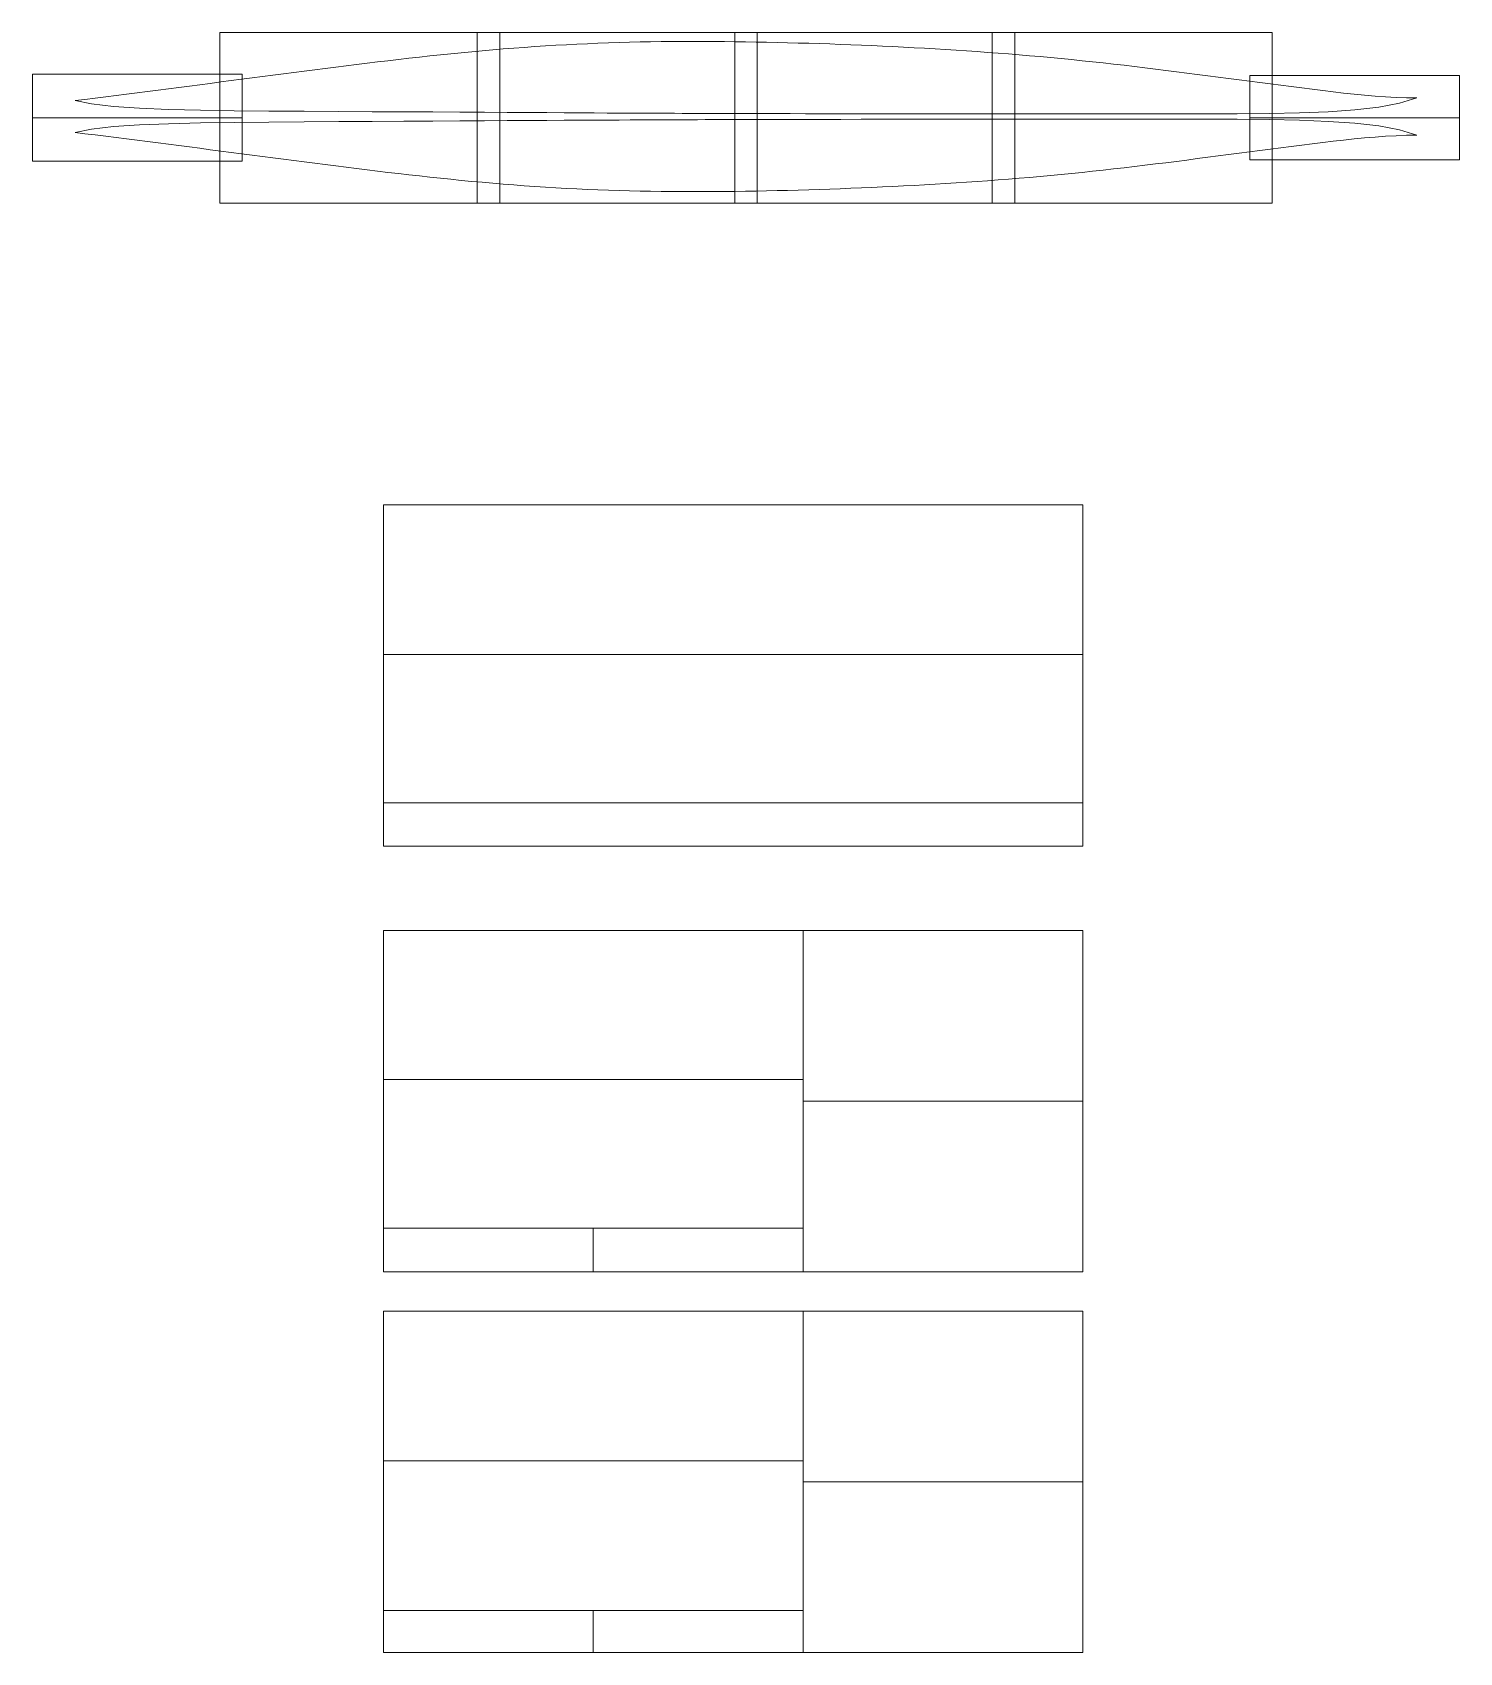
# Model space of a CAD drawing. Header units: millimetres. Extents: x -751 to 39822, y -9875 to 9310.
# Drawn here: x 14046 to 19147, y -9875 to -4087 of the extents above; entities that cross this region are included whole.
import ezdxf

# ---------------------------------------------------------------- set-up
doc = ezdxf.new("R2010")
doc.units = ezdxf.units.MM
doc.header["$MEASUREMENT"] = 0
doc.layers.get('0').update_dxf_attribs({"lineweight": 0})

# ---------------------------------------------------------------- blocks, each defined once
blk = doc.blocks.new('sheet_1')
for points in [[(0, 1220), (0, 685.4), (2500, 685.4), (2500, 1220)], [(0, 155.5), (0, 0), (2500, 0), (2500, 155.5)]]:
    blk.add_lwpolyline(points, close=True)
at = {"color": 1}
blk.add_lwpolyline([(0, 0), (0, 685.4), (2500, 685.4), (2500, 155.5), (0, 155.5)], dxfattribs=at)
blk = doc.blocks.new('sheet_2')
for points in [[(0, 1220), (0, 687.7), (1499.8, 687.7), (1499.8, 1220)], [(1499.8, 1220), (1499.8, 610), (2500, 610), (2500, 1220)], [(0, 687.7), (0, 155.5), (1499.8, 155.5), (1499.8, 687.7)], [(749.9, 0), (749.9, 155.5), (0, 155.5), (0, 0)], [(1499.8, 0), (1499.8, 155.5), (749.9, 155.5), (749.9, 0)]]:
    blk.add_lwpolyline(points, close=True)
at = {"color": 1}
blk.add_lwpolyline([(2500, 0), (1499.8, 0), (1499.8, 610), (2500, 610)], close=True, dxfattribs=at)
blk = doc.blocks.new('sheet_3')
for points in [[(1499.8, 1220), (1499.8, 685.4), (0, 685.4), (0, 1220)], [(1499.8, 610), (2500, 610), (2500, 1220), (1499.8, 1220)], [(0, 0), (0, 150.7), (749.9, 150.7), (749.9, 0)], [(749.9, 0), (749.9, 150.7), (1499.8, 150.7), (1499.8, 0)]]:
    blk.add_lwpolyline(points, close=True)
at = {"color": 1}
for points in [[(0, 685.4), (1499.8, 685.4), (1499.8, 150.7), (0, 150.7)], [(1499.8, 0), (1499.8, 610), (2500, 610), (2500, 0)]]:
    blk.add_lwpolyline(points, close=True, dxfattribs=at)

msp = doc.modelspace()

# ---------------------------------------------------------------- linework, layer by layer
for points in [[(14716.37805, -4696.66227), (15716.54996, -4696.66227), (15716.54996, -4086.66227), (14716.37805, -4086.66227)], [(16556.72186, -4086.66227), (16556.72186, -4696.66227), (17556.89377, -4696.66227), (17556.89377, -4086.66227)], [(14796.37805, -4391.66227), (14796.37805, -4236.17079), (14046.464, -4236.17079), (14046.464, -4391.66227)], [(18397.06568, -4391.66227), (18397.06568, -4240.94453), (19146.97973, -4240.94453), (19146.97973, -4391.66227)], [(14046.464, -4391.66227), (14046.464, -4547.15375), (14796.37805, -4547.15375), (14796.37805, -4391.66227)], [(19146.97973, -4391.66227), (19146.97973, -4542.38001), (18397.06568, -4542.38001), (18397.06568, -4391.66227)]]:
    msp.add_lwpolyline(points, close=True)
at = {"color": 1}
for points in [[(15636.54996, -4696.66227), (15636.54996, -4086.66227), (16636.72186, -4086.66227), (16636.72186, -4696.66227)], [(18477.06568, -4696.66227), (17476.89377, -4696.66227), (17476.89377, -4086.66227), (18477.06568, -4086.66227)]]:
    msp.add_lwpolyline(points, close=True, dxfattribs=at)
at = {"color": 8}
for points in [[(18994.23366, -4320.96663), (18957.72419, -4320.27878), (18920.12033, -4318.83386), (18882.54329, -4316.72871), (18844.99221, -4314.03986), (18807.46738, -4310.84285), (18769.96541, -4307.21183), (18732.48828, -4303.22471), (18695.03344, -4298.95582), (18657.60033, -4294.48186), (18620.18839, -4289.8787), (18582.79536, -4285.20375), (18545.42039, -4280.47376), (18508.06037, -4275.69585), (18470.71137, -4270.87781), (18433.37139, -4266.0298), (18396.03847, -4261.15774), (18358.70837, -4256.27281), (18321.37941, -4251.38077), (18284.04846, -4246.49178), (18246.71328, -4241.61278), (18209.37133, -4236.75376), (18172.02147, -4231.92573), (18134.66315, -4227.13884), (18097.29721, -4222.40581), (18059.92026, -4217.73678), (18022.53316, -4213.14276), (17985.13533, -4208.63477), (17947.72423, -4204.22381), (17910.30128, -4199.92173), (17872.8645, -4195.73885), (17835.41333, -4191.68078), (17797.95031, -4187.74784), (17760.4743, -4183.93988), (17722.98616, -4180.25569), (17685.48616, -4176.69681), (17647.97629, -4173.2607), (17610.45626, -4169.94871), (17572.92719, -4166.76084), (17535.38938, -4163.69472), (17497.8431, -4160.75272), (17460.28835, -4157.93078), (17422.72627, -4155.22585), (17385.15741, -4152.63573), (17347.58037, -4150.15771), (17309.99627, -4147.78772), (17272.40427, -4145.52272), (17234.80634, -4143.35982), (17197.20108, -4141.29582), (17159.58848, -4139.32681), (17121.97023, -4137.45178), (17084.34521, -4135.66684), (17046.71511, -4133.97283), (17009.08016, -4132.36687), (16971.44108, -4130.84981), (16933.79828, -4129.41878), (16896.15379, -4128.07478), (16858.50591, -4126.81477), (16820.85633, -4125.63875), (16783.20676, -4124.5457), (16745.55549, -4123.5358), (16707.90592, -4122.61175), (16670.25465, -4121.77981), (16632.60169, -4121.04575), (16594.94873, -4120.4138), (16557.29239, -4119.89073), (16519.63604, -4119.48077), (16481.97631, -4119.18986), (16444.31488, -4119.02273), (16406.65176, -4118.98581), (16368.98525, -4119.08284), (16331.31875, -4119.32075), (16293.65055, -4119.7048), (16255.98404, -4120.23871), (16218.32092, -4120.92891), (16180.65949, -4121.77981), (16143.00484, -4122.79784), (16105.35696, -4123.98775), (16067.71585, -4125.35376), (16030.08491, -4126.90282), (15992.46412, -4128.63578), (15954.85349, -4130.5528), (15917.25303, -4132.65084), (15879.66441, -4134.92787), (15842.08596, -4137.38083), (15804.52105, -4140.00787), (15766.96461, -4142.80576), (15729.42172, -4145.77384), (15691.89068, -4148.9087), (15654.37149, -4152.20783), (15616.86574, -4155.6668), (15579.37196, -4159.27377), (15541.89002, -4163.02179), (15504.41825, -4166.89783), (15466.96172, -4170.89376), (15429.51365, -4174.99891), (15392.07744, -4179.20379), (15354.65308, -4183.49876), (15317.23888, -4187.87281), (15279.83484, -4192.31578), (15242.44265, -4196.82276), (15205.05724, -4201.38578), (15167.68198, -4206.00282), (15130.31181, -4210.66677), (15092.94841, -4215.37475), (15055.59009, -4220.12082), (15018.23516, -4224.90076), (14980.88361, -4229.70983), (14943.53206, -4234.54176), (14906.1839, -4239.39383), (14868.83574, -4244.26183), (14831.48758, -4249.14371), (14794.14112, -4254.03575), (14756.79465, -4258.93575), (14719.44649, -4263.84184), (14682.10172, -4268.75082), (14644.75525, -4273.6608), (14607.41048, -4278.56775), (14570.06401, -4283.46978), (14532.71924, -4288.36385), (14495.37277, -4293.2398), (14458.02122, -4298.08578), (14420.66798, -4302.89079), (14383.30628, -4307.64177), (14345.9378, -4312.32587), (14308.55746, -4316.93377), (14271.16528, -4321.45175), (14233.75954, -4325.8678), (14199.21007, -4329.83978), (14199.21007, -4329.83978), (14257.7473, -4342.03958), (14336.05381, -4351.06657), (14428.76042, -4357.32259), (14533.3136, -4361.57353), (14647.10052, -4364.42071), (14767.46265, -4366.32063), (14891.71606, -4367.60756), (15017.15481, -4368.5206), (15141.06109, -4369.22571), (15260.71033, -4369.8326), (15373.38473, -4370.41257), (15477.55521, -4370.98864), (15573.52149, -4371.54456), (15661.74077, -4372.0656), (15742.67533, -4372.54854), (15816.77898, -4372.98965), (15884.5157, -4373.3886), (15946.3393, -4373.74759), (16002.71206, -4374.06763), (16054.09118, -4374.35261), (16100.93217, -4374.60458), (16143.70069, -4374.82861), (16182.85733, -4375.02571), (16218.87961, -4375.19962), (16252.23828, -4375.35253), (16283.40746, -4375.48867), (16312.85792, -4375.61161), (16341.06377, -4375.72167), (16368.49916, -4375.82463), (16395.63313, -4375.92267), (16422.94152, -4376.01767), (16450.89506, -4376.11368), (16479.9679, -4376.21359), (16510.63078, -4376.31553), (16543.35953, -4376.42068), (16578.6215, -4376.52567), (16616.89253, -4376.63167), (16658.64505, -4376.73767), (16704.34981, -4376.84164), (16754.48094, -4376.94358), (16809.5092, -4377.04163), (16869.9104, -4377.13561), (16936.15021, -4377.22569), (17008.41084, -4377.30867), (17086.43196, -4377.38368), (17169.91612, -4377.44955), (17258.56522, -4377.50458), (17352.07899, -4377.54861), (17450.16194, -4377.58265), (17552.51406, -4377.60776), (17658.83705, -4377.62865), (17768.83401, -4377.65377), (17882.20606, -4377.69881), (17998.58604, -4377.78585), (18116.81005, -4377.85477), (18235.202, -4377.75571), (18352.09393, -4377.27277), (18465.83993, -4376.10081), (18574.82315, -4373.82074), (18677.46906, -4369.87273), (18772.25818, -4363.54187), (18857.73313, -4353.94371), (18932.52118, -4340.03484), (18994.23366, -4320.96663)], [(18994.23366, -4453.48476), (18957.72419, -4454.17261), (18920.12033, -4455.61753), (18882.54329, -4457.72268), (18844.99221, -4460.41152), (18807.46738, -4463.60854), (18769.96541, -4467.23955), (18732.48828, -4471.22667), (18695.03344, -4475.49557), (18657.60033, -4479.96952), (18620.18839, -4484.57268), (18582.79536, -4489.24764), (18545.42039, -4493.97762), (18508.06037, -4498.75553), (18470.71137, -4503.57357), (18433.37139, -4508.42159), (18396.03847, -4513.29365), (18358.70837, -4518.17857), (18321.37941, -4523.07061), (18284.04846, -4527.95961), (18246.71328, -4532.83861), (18209.37133, -4537.69763), (18172.02147, -4542.52566), (18134.66315, -4547.31254), (18097.29721, -4552.04558), (18059.92026, -4556.71461), (18022.53316, -4561.30862), (17985.13533, -4565.81661), (17947.72423, -4570.22758), (17910.30128, -4574.52966), (17872.8645, -4578.71253), (17835.41333, -4582.7706), (17797.95031, -4586.70354), (17760.4743, -4590.51151), (17722.98616, -4594.19569), (17685.48616, -4597.75457), (17647.97629, -4601.19068), (17610.45626, -4604.50268), (17572.92719, -4607.69054), (17535.38938, -4610.75666), (17497.8431, -4613.69866), (17460.28835, -4616.5206), (17422.72627, -4619.22553), (17385.15741, -4621.81565), (17347.58037, -4624.29368), (17309.99627, -4626.66367), (17272.40427, -4628.92867), (17234.80634, -4631.09156), (17197.20108, -4633.15557), (17159.58848, -4635.12458), (17121.97023, -4636.9996), (17084.34521, -4638.78455), (17046.71511, -4640.47856), (17009.08016, -4642.08452), (16971.44108, -4643.60157), (16933.79828, -4645.03261), (16896.15379, -4646.37661), (16858.50591, -4647.63662), (16820.85633, -4648.81264), (16783.20676, -4649.90568), (16745.55549, -4650.91559), (16707.90592, -4651.83964), (16670.25465, -4652.67157), (16632.60169, -4653.40563), (16594.94873, -4654.03759), (16557.29239, -4654.56066), (16519.63604, -4654.97061), (16481.97631, -4655.26153), (16444.31488, -4655.42866), (16406.65176, -4655.46557), (16368.98525, -4655.36855), (16331.31875, -4655.13063), (16293.65055, -4654.74658), (16255.98404, -4654.21268), (16218.32092, -4653.52247), (16180.65949, -4652.67157), (16143.00484, -4651.65354), (16105.35696, -4650.46364), (16067.71585, -4649.09762), (16030.08491, -4647.54856), (15992.46412, -4645.81561), (15954.85349, -4643.89858), (15917.25303, -4641.80054), (15879.66441, -4639.52352), (15842.08596, -4637.07056), (15804.52105, -4634.44352), (15766.96461, -4631.64562), (15729.42172, -4628.67755), (15691.89068, -4625.54268), (15654.37149, -4622.24356), (15616.86574, -4618.78459), (15579.37196, -4615.17762), (15541.89002, -4611.42959), (15504.41825, -4607.55355), (15466.96172, -4603.55763), (15429.51365, -4599.45248), (15392.07744, -4595.24759), (15354.65308, -4590.95262), (15317.23888, -4586.57857), (15279.83484, -4582.1356), (15242.44265, -4577.62863), (15205.05724, -4573.0656), (15167.68198, -4568.44856), (15130.31181, -4563.78461), (15092.94841, -4559.07664), (15055.59009, -4554.33056), (15018.23516, -4549.55062), (14980.88361, -4544.74156), (14943.53206, -4539.90963), (14906.1839, -4535.05755), (14868.83574, -4530.18956), (14831.48758, -4525.30768), (14794.14112, -4520.41564), (14756.79465, -4515.51564), (14719.44649, -4510.60954), (14682.10172, -4505.70057), (14644.75525, -4500.79058), (14607.41048, -4495.88364), (14570.06401, -4490.98161), (14532.71924, -4486.08754), (14495.37277, -4481.21158), (14458.02122, -4476.3656), (14420.66798, -4471.5606), (14383.30628, -4466.80961), (14345.9378, -4462.12552), (14308.55746, -4457.51762), (14271.16528, -4452.99963), (14233.75954, -4448.58359), (14199.21007, -4444.6116), (14199.21007, -4444.6116), (14257.7473, -4432.4118), (14336.05381, -4423.38481), (14428.76042, -4417.12879), (14533.3136, -4412.87785), (14647.10052, -4410.03068), (14767.46265, -4408.13076), (14891.71606, -4406.84383), (15017.15481, -4405.93078), (15141.06109, -4405.22568), (15260.71033, -4404.61879), (15373.38473, -4404.03882), (15477.55521, -4403.46275), (15573.52149, -4402.90683), (15661.74077, -4402.38579), (15742.67533, -4401.90285), (15816.77898, -4401.46174), (15884.5157, -4401.06279), (15946.3393, -4400.7038), (16002.71206, -4400.38376), (16054.09118, -4400.09877), (16100.93217, -4399.8468), (16143.70069, -4399.62278), (16182.85733, -4399.42567), (16218.87961, -4399.25177), (16252.23828, -4399.09886), (16283.40746, -4398.96271), (16312.85792, -4398.83978), (16341.06377, -4398.72971), (16368.49916, -4398.62676), (16395.63313, -4398.52871), (16422.94152, -4398.43372), (16450.89506, -4398.3377), (16479.9679, -4398.2378), (16510.63078, -4398.13586), (16543.35953, -4398.0307), (16578.6215, -4397.92572), (16616.89253, -4397.81971), (16658.64505, -4397.71371), (16704.34981, -4397.60974), (16754.48094, -4397.5078), (16809.5092, -4397.40976), (16869.9104, -4397.31578), (16936.15021, -4397.22569), (17008.41084, -4397.14272), (17086.43196, -4397.0677), (17169.91612, -4397.00183), (17258.56522, -4396.9468), (17352.07899, -4396.90277), (17450.16194, -4396.86874), (17552.51406, -4396.84362), (17658.83705, -4396.82274), (17768.83401, -4396.79762), (17882.20606, -4396.75258), (17998.58604, -4396.66554), (18116.81005, -4396.59662), (18235.202, -4396.69568), (18352.09393, -4397.17862), (18465.83993, -4398.35057), (18574.82315, -4400.63065), (18677.46906, -4404.57865), (18772.25818, -4410.90952), (18857.73313, -4420.50767), (18932.52118, -4434.41654), (18994.23366, -4453.48476)]]:
    msp.add_lwpolyline(points, dxfattribs=at)

# ---------------------------------------------------------------- block references
for name, p in [('sheet_1', (15300.83937, -6994.39809)), ('sheet_2', (15300.83937, -8514.6209)), ('sheet_3', (15300.83937, -9874.86627))]:
    msp.add_blockref(name, p)

doc.saveas('drawing.dxf')
